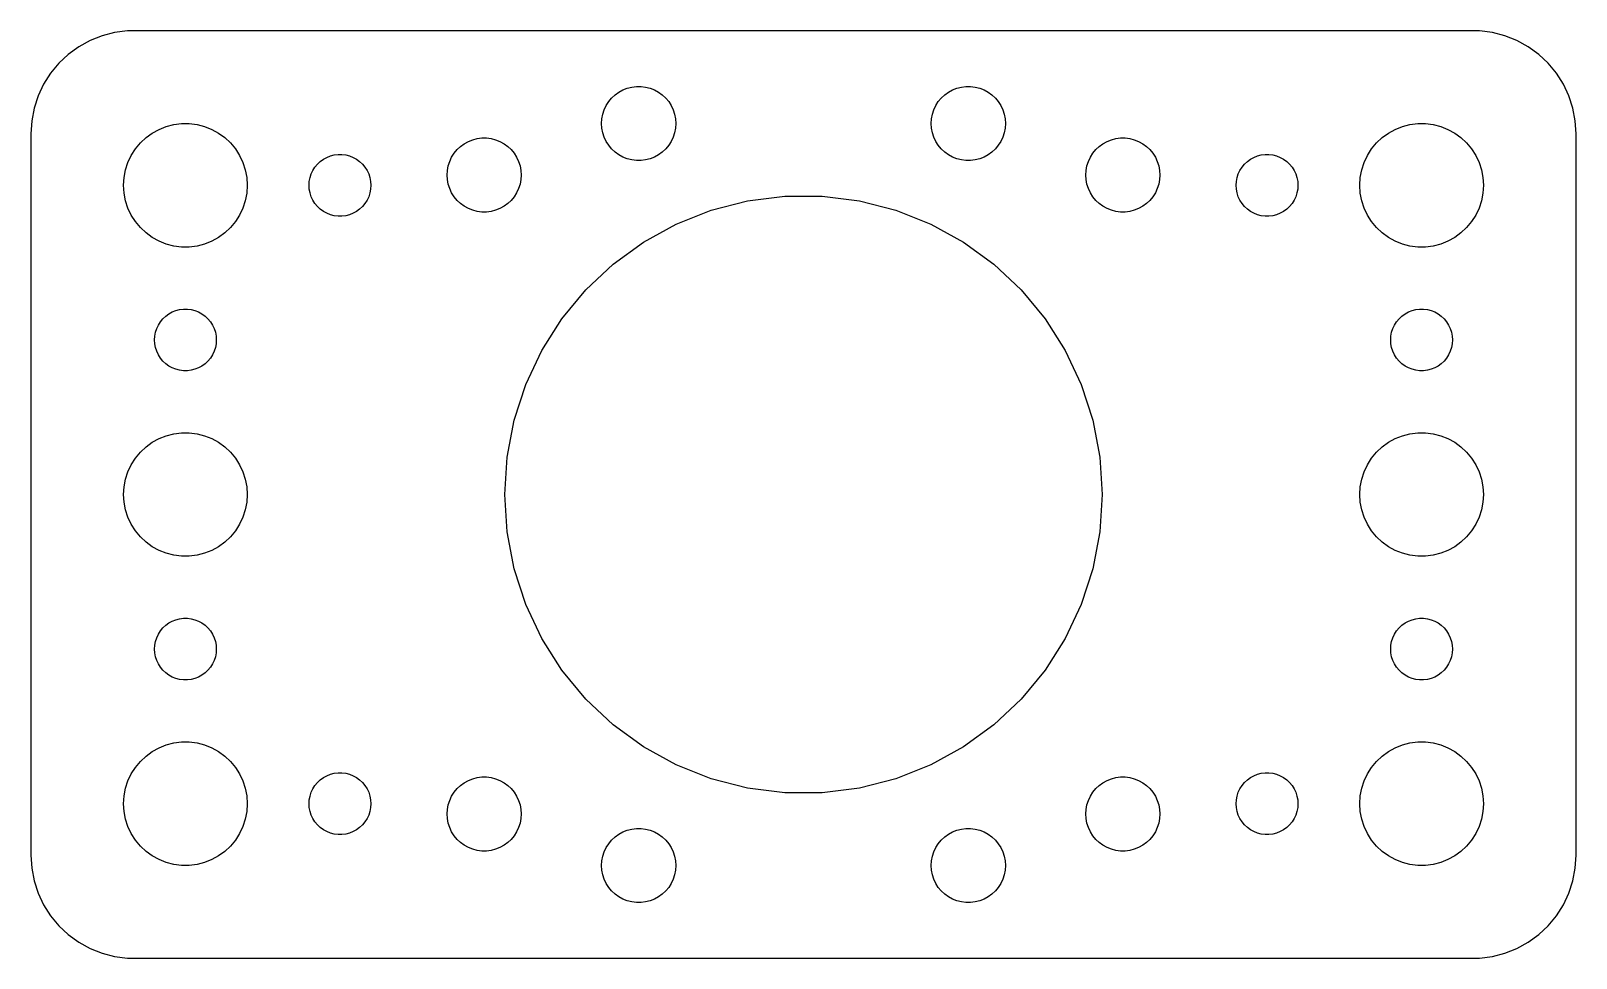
# Model space of a CAD drawing. Header units: metres. Extents: x -37.5 to 37.5, y -22.5 to 22.5.
import ezdxf

# ---------------------------------------------------------------- set-up
doc = ezdxf.new("R2010")
doc.units = ezdxf.units.M

msp = doc.modelspace()

# ---------------------------------------------------------------- linework, layer by layer
for p, q in [((-34.6289, 22.0241), (-35.1791, 21.7216)), ((-34.0451, 22.2553), (-34.6289, 22.0241)), ((-33.4369, 22.4114), (-34.0451, 22.2553)), ((-32.8139, 22.4901), (-33.4369, 22.4114)), ((32.8139, 22.4901), (-32.8139, 22.4901)), ((33.4369, 22.4114), (32.8139, 22.4901)), ((34.0451, 22.2553), (33.4369, 22.4114)), ((34.6289, 22.0241), (34.0451, 22.2553)), ((35.1791, 21.7216), (34.6289, 22.0241)), ((-35.6871, 21.3526), (-36.1448, 20.9227)), ((-35.1791, 21.7216), (-35.6871, 21.3526)), ((35.6871, 21.3526), (35.1791, 21.7216)), ((36.1448, 20.9227), (35.6871, 21.3526)), ((-36.5451, 20.4389), (-36.8815, 19.9088)), ((-36.1448, 20.9227), (-36.5451, 20.4389)), ((36.5451, 20.4389), (36.1448, 20.9227)), ((36.8815, 19.9088), (36.5451, 20.4389)), ((-36.8815, 19.9088), (-37.1489, 19.3406)), ((-9.14735, 19.3869), (-8.96448, 19.5198)), ((-8.96448, 19.5198), (-8.76639, 19.6287)), ((-8.76639, 19.6287), (-8.55623, 19.7119)), ((-8.55623, 19.7119), (-8.33728, 19.7681)), ((-8.33728, 19.7681), (-8.11302, 19.7964)), ((-8.11302, 19.7964), (-7.88696, 19.7964)), ((-7.88696, 19.7964), (-7.6627, 19.7681)), ((-7.6627, 19.7681), (-7.44376, 19.7119)), ((-7.44376, 19.7119), (-7.2336, 19.6287)), ((-7.2336, 19.6287), (-7.03551, 19.5198)), ((-7.03551, 19.5198), (-6.85263, 19.3869)), ((6.85263, 19.3869), (7.03551, 19.5198)), ((7.03551, 19.5198), (7.2336, 19.6287)), ((7.2336, 19.6287), (7.44376, 19.7119)), ((7.44376, 19.7119), (7.6627, 19.7681)), ((7.6627, 19.7681), (7.88696, 19.7964)), ((7.88696, 19.7964), (8.11302, 19.7964)), ((8.11302, 19.7964), (8.33728, 19.7681)), ((8.33728, 19.7681), (8.55623, 19.7119)), ((8.55623, 19.7119), (8.76639, 19.6287)), ((8.76639, 19.6287), (8.96448, 19.5198)), ((8.96448, 19.5198), (9.14735, 19.3869)), ((37.1489, 19.3406), (36.8815, 19.9088)), ((-37.1489, 19.3406), (-37.3429, 18.7434)), ((-9.67358, 18.6626), (-9.57735, 18.8672)), ((-9.57735, 18.8672), (-9.45622, 19.058)), ((-9.45622, 19.058), (-9.31213, 19.2322)), ((-9.31213, 19.2322), (-9.14735, 19.3869)), ((-6.85263, 19.3869), (-6.68785, 19.2322)), ((-6.68785, 19.2322), (-6.54376, 19.058)), ((-6.54376, 19.058), (-6.42264, 18.8672)), ((-6.42264, 18.8672), (-6.3264, 18.6626)), ((6.3264, 18.6626), (6.42264, 18.8672)), ((6.42264, 18.8672), (6.54376, 19.058)), ((6.54376, 19.058), (6.68785, 19.2322)), ((6.68785, 19.2322), (6.85263, 19.3869)), ((9.14735, 19.3869), (9.31213, 19.2322)), ((9.31213, 19.2322), (9.45622, 19.058)), ((9.45622, 19.058), (9.57735, 18.8672)), ((9.57735, 18.8672), (9.67358, 18.6626)), ((37.3429, 18.7434), (37.1489, 19.3406)), ((-37.4606, 18.1267), (-37.5, 17.5)), ((-37.3429, 18.7434), (-37.4606, 18.1267)), ((-9.79999, 18), (-9.7858, 18.2256)), ((-9.7858, 17.7744), (-9.79999, 18)), ((-9.7858, 18.2256), (-9.74344, 18.4476)), ((-9.74344, 18.4476), (-9.67358, 18.6626)), ((-6.3264, 18.6626), (-6.25655, 18.4476)), ((-6.25655, 18.4476), (-6.21419, 18.2256)), ((-6.21419, 18.2256), (-6.2, 18)), ((-6.2, 18), (-6.21419, 17.7744)), ((6.2, 18), (6.21419, 18.2256)), ((6.21419, 17.7744), (6.2, 18)), ((6.21419, 18.2256), (6.25655, 18.4476)), ((6.25655, 18.4476), (6.3264, 18.6626)), ((9.67358, 18.6626), (9.74344, 18.4476)), ((9.74344, 18.4476), (9.7858, 18.2256)), ((9.7858, 18.2256), (9.79999, 18)), ((9.79999, 18), (9.7858, 17.7744)), ((37.4606, 18.1267), (37.3429, 18.7434)), ((37.5, 17.5), (37.4606, 18.1267)), ((-37.5, 17.5), (-37.5, -17.5)), ((-32.1869, 17.0536), (-31.9123, 17.3115)), ((-31.9123, 17.3115), (-31.6075, 17.533)), ((-31.6075, 17.533), (-31.2773, 17.7145)), ((-31.2773, 17.7145), (-30.927, 17.8532)), ((-30.927, 17.8532), (-30.5621, 17.9469)), ((-30.5621, 17.9469), (-30.1884, 17.9941)), ((-30.1884, 17.9941), (-29.8116, 17.9941)), ((-29.8116, 17.9941), (-29.4379, 17.9469)), ((-29.4379, 17.9469), (-29.0729, 17.8532)), ((-29.0729, 17.8532), (-28.7227, 17.7145)), ((-28.7227, 17.7145), (-28.3925, 17.533)), ((-28.3925, 17.533), (-28.0877, 17.3115)), ((-28.0877, 17.3115), (-27.8131, 17.0536)), ((-16.0562, 17.2119), (-15.8373, 17.2681)), ((-15.8373, 17.2681), (-15.613, 17.2964)), ((-15.613, 17.2964), (-15.387, 17.2964)), ((-15.387, 17.2964), (-15.1627, 17.2681)), ((-15.1627, 17.2681), (-14.9438, 17.2119)), ((-9.74344, 17.5524), (-9.7858, 17.7744)), ((-9.67358, 17.3374), (-9.74344, 17.5524)), ((-9.57735, 17.1328), (-9.67358, 17.3374)), ((-6.3264, 17.3374), (-6.42264, 17.1328)), ((-6.25655, 17.5524), (-6.3264, 17.3374)), ((-6.21419, 17.7744), (-6.25655, 17.5524)), ((6.25655, 17.5524), (6.21419, 17.7744)), ((6.3264, 17.3374), (6.25655, 17.5524)), ((6.42264, 17.1328), (6.3264, 17.3374)), ((9.67358, 17.3374), (9.57735, 17.1328)), ((9.74344, 17.5524), (9.67358, 17.3374)), ((9.7858, 17.7744), (9.74344, 17.5524)), ((14.9438, 17.2119), (15.1627, 17.2681)), ((15.1627, 17.2681), (15.387, 17.2964)), ((15.387, 17.2964), (15.613, 17.2964)), ((15.613, 17.2964), (15.8373, 17.2681)), ((15.8373, 17.2681), (16.0562, 17.2119)), ((27.8131, 17.0536), (28.0877, 17.3115)), ((28.0877, 17.3115), (28.3925, 17.533)), ((28.3925, 17.533), (28.7227, 17.7145)), ((28.7227, 17.7145), (29.0729, 17.8532)), ((29.0729, 17.8532), (29.4379, 17.9469)), ((29.4379, 17.9469), (29.8116, 17.9941)), ((29.8116, 17.9941), (30.1884, 17.9941)), ((30.1884, 17.9941), (30.5621, 17.9469)), ((30.5621, 17.9469), (30.927, 17.8532)), ((30.927, 17.8532), (31.2773, 17.7145)), ((31.2773, 17.7145), (31.6075, 17.533)), ((31.6075, 17.533), (31.9123, 17.3115)), ((31.9123, 17.3115), (32.1869, 17.0536)), ((37.5, -17.5), (37.5, 17.5)), ((-32.6289, 16.4453), (-32.427, 16.7634)), ((-32.427, 16.7634), (-32.1869, 17.0536)), ((-27.8131, 17.0536), (-27.5729, 16.7634)), ((-27.5729, 16.7634), (-27.3711, 16.4453)), ((-17.0773, 16.3672), (-16.9562, 16.558)), ((-16.9562, 16.558), (-16.8121, 16.7322)), ((-16.8121, 16.7322), (-16.6474, 16.8869)), ((-16.6474, 16.8869), (-16.4645, 17.0198)), ((-16.4645, 17.0198), (-16.2664, 17.1287)), ((-16.2664, 17.1287), (-16.0562, 17.2119)), ((-14.9438, 17.2119), (-14.7336, 17.1287)), ((-14.7336, 17.1287), (-14.5355, 17.0198)), ((-14.5355, 17.0198), (-14.3526, 16.8869)), ((-14.3526, 16.8869), (-14.1879, 16.7322)), ((-14.1879, 16.7322), (-14.0438, 16.558)), ((-14.0438, 16.558), (-13.9226, 16.3672)), ((-9.45622, 16.942), (-9.57735, 17.1328)), ((-9.31213, 16.7678), (-9.45622, 16.942)), ((-9.14735, 16.6131), (-9.31213, 16.7678)), ((-8.96448, 16.4802), (-9.14735, 16.6131)), ((-6.85263, 16.6131), (-7.03551, 16.4802)), ((-6.68785, 16.7678), (-6.85263, 16.6131)), ((-6.54376, 16.942), (-6.68785, 16.7678)), ((-6.42264, 17.1328), (-6.54376, 16.942)), ((6.54376, 16.942), (6.42264, 17.1328)), ((6.68785, 16.7678), (6.54376, 16.942)), ((6.85263, 16.6131), (6.68785, 16.7678)), ((7.03551, 16.4802), (6.85263, 16.6131)), ((9.14735, 16.6131), (8.96448, 16.4802)), ((9.31213, 16.7678), (9.14735, 16.6131)), ((9.45622, 16.942), (9.31213, 16.7678)), ((9.57735, 17.1328), (9.45622, 16.942)), ((13.9226, 16.3672), (14.0438, 16.558)), ((14.0438, 16.558), (14.1879, 16.7322)), ((14.1879, 16.7322), (14.3526, 16.8869)), ((14.3526, 16.8869), (14.5355, 17.0198)), ((14.5355, 17.0198), (14.7336, 17.1287)), ((14.7336, 17.1287), (14.9438, 17.2119)), ((16.0562, 17.2119), (16.2664, 17.1287)), ((16.2664, 17.1287), (16.4645, 17.0198)), ((16.4645, 17.0198), (16.6474, 16.8869)), ((16.6474, 16.8869), (16.8121, 16.7322)), ((16.8121, 16.7322), (16.9562, 16.558)), ((16.9562, 16.558), (17.0773, 16.3672)), ((27.3711, 16.4453), (27.5729, 16.7634)), ((27.5729, 16.7634), (27.8131, 17.0536)), ((32.1869, 17.0536), (32.427, 16.7634)), ((32.427, 16.7634), (32.6289, 16.4453)), ((-32.9057, 15.7461), (-32.7893, 16.1044)), ((-32.7893, 16.1044), (-32.6289, 16.4453)), ((-27.3711, 16.4453), (-27.2107, 16.1044)), ((-27.2107, 16.1044), (-27.0942, 15.7461)), ((-23.8145, 15.7226), (-23.7135, 15.8817)), ((-23.7135, 15.8817), (-23.5934, 16.0268)), ((-23.5934, 16.0268), (-23.4561, 16.1558)), ((-23.4561, 16.1558), (-23.3037, 16.2665)), ((-23.3037, 16.2665), (-23.1387, 16.3572)), ((-23.1387, 16.3572), (-22.9635, 16.4266)), ((-22.9635, 16.4266), (-22.7811, 16.4734)), ((-22.7811, 16.4734), (-22.5942, 16.497)), ((-22.5942, 16.497), (-22.4058, 16.497)), ((-22.4058, 16.497), (-22.2189, 16.4734)), ((-22.2189, 16.4734), (-22.0365, 16.4266)), ((-22.0365, 16.4266), (-21.8613, 16.3572)), ((-21.8613, 16.3572), (-21.6963, 16.2665)), ((-21.6963, 16.2665), (-21.5439, 16.1558)), ((-21.5439, 16.1558), (-21.4065, 16.0268)), ((-21.4065, 16.0268), (-21.2865, 15.8817)), ((-21.2865, 15.8817), (-21.1855, 15.7226)), ((-17.2858, 15.7256), (-17.2434, 15.9476)), ((-17.2434, 15.9476), (-17.1736, 16.1626)), ((-17.1736, 16.1626), (-17.0773, 16.3672)), ((-13.9226, 16.3672), (-13.8264, 16.1626)), ((-13.8264, 16.1626), (-13.7565, 15.9476)), ((-13.7565, 15.9476), (-13.7142, 15.7256)), ((-8.76639, 16.3713), (-8.96448, 16.4802)), ((-8.55623, 16.2881), (-8.76639, 16.3713)), ((-8.33728, 16.2319), (-8.55623, 16.2881)), ((-8.11302, 16.2036), (-8.33728, 16.2319)), ((-7.88696, 16.2036), (-8.11302, 16.2036)), ((-7.6627, 16.2319), (-7.88696, 16.2036)), ((-7.44376, 16.2881), (-7.6627, 16.2319)), ((-7.2336, 16.3713), (-7.44376, 16.2881)), ((-7.03551, 16.4802), (-7.2336, 16.3713)), ((7.2336, 16.3713), (7.03551, 16.4802)), ((7.44376, 16.2881), (7.2336, 16.3713)), ((7.6627, 16.2319), (7.44376, 16.2881)), ((7.88696, 16.2036), (7.6627, 16.2319)), ((8.11302, 16.2036), (7.88696, 16.2036)), ((8.33728, 16.2319), (8.11302, 16.2036)), ((8.55623, 16.2881), (8.33728, 16.2319)), ((8.76639, 16.3713), (8.55623, 16.2881)), ((8.96448, 16.4802), (8.76639, 16.3713)), ((13.7142, 15.7256), (13.7565, 15.9476)), ((13.7565, 15.9476), (13.8264, 16.1626)), ((13.8264, 16.1626), (13.9226, 16.3672)), ((17.0773, 16.3672), (17.1736, 16.1626)), ((17.1736, 16.1626), (17.2434, 15.9476)), ((17.2434, 15.9476), (17.2858, 15.7256)), ((21.1855, 15.7226), (21.2865, 15.8817)), ((21.2865, 15.8817), (21.4065, 16.0268)), ((21.4065, 16.0268), (21.5439, 16.1558)), ((21.5439, 16.1558), (21.6963, 16.2665)), ((21.6963, 16.2665), (21.8613, 16.3572)), ((21.8613, 16.3572), (22.0365, 16.4266)), ((22.0365, 16.4266), (22.2189, 16.4734)), ((22.2189, 16.4734), (22.4058, 16.497)), ((22.4058, 16.497), (22.5942, 16.497)), ((22.5942, 16.497), (22.7811, 16.4734)), ((22.7811, 16.4734), (22.9635, 16.4266)), ((22.9635, 16.4266), (23.1387, 16.3572)), ((23.1387, 16.3572), (23.3037, 16.2665)), ((23.3037, 16.2665), (23.4561, 16.1558)), ((23.4561, 16.1558), (23.5934, 16.0268)), ((23.5934, 16.0268), (23.7135, 15.8817)), ((23.7135, 15.8817), (23.8145, 15.7226)), ((27.0942, 15.7461), (27.2107, 16.1044)), ((27.2107, 16.1044), (27.3711, 16.4453)), ((32.6289, 16.4453), (32.7893, 16.1044)), ((32.7893, 16.1044), (32.9057, 15.7461)), ((-33, 15), (-32.9763, 15.376)), ((-32.9763, 14.624), (-33, 15)), ((-32.9763, 15.376), (-32.9057, 15.7461)), ((-27.0942, 15.7461), (-27.0237, 15.376)), ((-27.0237, 15.376), (-27, 15)), ((-27, 15), (-27.0237, 14.624)), ((-24, 15), (-23.9882, 15.188)), ((-23.9882, 14.812), (-24, 15)), ((-23.9882, 15.188), (-23.9529, 15.373)), ((-23.9529, 15.373), (-23.8947, 15.5522)), ((-23.8947, 15.5522), (-23.8145, 15.7226)), ((-21.1855, 15.7226), (-21.1053, 15.5522)), ((-21.1053, 15.5522), (-21.0471, 15.373)), ((-21.0471, 15.373), (-21.0118, 15.188)), ((-21.0118, 15.188), (-21, 15)), ((-21, 15), (-21.0118, 14.812)), ((-17.3, 15.5), (-17.2858, 15.7256)), ((-17.2858, 15.2744), (-17.3, 15.5)), ((-17.2434, 15.0524), (-17.2858, 15.2744)), ((-17.1736, 14.8374), (-17.2434, 15.0524)), ((-13.7565, 15.0524), (-13.8264, 14.8374)), ((-13.7142, 15.2744), (-13.7565, 15.0524)), ((-13.7142, 15.7256), (-13.7, 15.5)), ((-13.7, 15.5), (-13.7142, 15.2744)), ((13.7, 15.5), (13.7142, 15.7256)), ((13.7142, 15.2744), (13.7, 15.5)), ((13.7565, 15.0524), (13.7142, 15.2744)), ((13.8264, 14.8374), (13.7565, 15.0524)), ((17.2434, 15.0524), (17.1736, 14.8374)), ((17.2858, 15.2744), (17.2434, 15.0524)), ((17.2858, 15.7256), (17.3, 15.5)), ((17.3, 15.5), (17.2858, 15.2744)), ((21, 15), (21.0118, 15.188)), ((21.0118, 14.812), (21, 15)), ((21.0118, 15.188), (21.0471, 15.373)), ((21.0471, 15.373), (21.1053, 15.5522)), ((21.1053, 15.5522), (21.1855, 15.7226)), ((23.8145, 15.7226), (23.8947, 15.5522)), ((23.8947, 15.5522), (23.9529, 15.373)), ((23.9529, 15.373), (23.9882, 15.188)), ((23.9882, 15.188), (24, 15)), ((24, 15), (23.9882, 14.812)), ((27, 15), (27.0237, 15.376)), ((27.0237, 14.624), (27, 15)), ((27.0237, 15.376), (27.0942, 15.7461)), ((32.9057, 15.7461), (32.9763, 15.376)), ((32.9763, 15.376), (33, 15)), ((33, 15), (32.9763, 14.624)), ((-32.9057, 14.2539), (-32.9763, 14.624)), ((-32.7893, 13.8956), (-32.9057, 14.2539)), ((-27.0942, 14.2539), (-27.2107, 13.8956)), ((-27.0237, 14.624), (-27.0942, 14.2539)), ((-23.9529, 14.627), (-23.9882, 14.812)), ((-23.8947, 14.4478), (-23.9529, 14.627)), ((-23.8145, 14.2774), (-23.8947, 14.4478)), ((-23.7135, 14.1183), (-23.8145, 14.2774)), ((-21.1855, 14.2774), (-21.2865, 14.1183)), ((-21.1053, 14.4478), (-21.1855, 14.2774)), ((-21.0471, 14.627), (-21.1053, 14.4478)), ((-21.0118, 14.812), (-21.0471, 14.627)), ((-17.0773, 14.6328), (-17.1736, 14.8374)), ((-16.9562, 14.442), (-17.0773, 14.6328)), ((-16.8121, 14.2678), (-16.9562, 14.442)), ((-16.6474, 14.1131), (-16.8121, 14.2678)), ((-14.1879, 14.2678), (-14.3526, 14.1131)), ((-14.0438, 14.442), (-14.1879, 14.2678)), ((-13.9226, 14.6328), (-14.0438, 14.442)), ((-13.8264, 14.8374), (-13.9226, 14.6328)), ((-2.71703, 14.2432), (-0.91046, 14.4714)), ((-0.91046, 14.4714), (0.91046, 14.4714)), ((0.91046, 14.4714), (2.71703, 14.2432)), ((13.9226, 14.6328), (13.8264, 14.8374)), ((14.0438, 14.442), (13.9226, 14.6328)), ((14.1879, 14.2678), (14.0438, 14.442)), ((14.3526, 14.1131), (14.1879, 14.2678)), ((16.8121, 14.2678), (16.6474, 14.1131)), ((16.9562, 14.442), (16.8121, 14.2678)), ((17.0773, 14.6328), (16.9562, 14.442)), ((17.1736, 14.8374), (17.0773, 14.6328)), ((21.0471, 14.627), (21.0118, 14.812)), ((21.1053, 14.4478), (21.0471, 14.627)), ((21.1855, 14.2774), (21.1053, 14.4478)), ((21.2865, 14.1183), (21.1855, 14.2774)), ((23.8145, 14.2774), (23.7135, 14.1183)), ((23.8947, 14.4478), (23.8145, 14.2774)), ((23.9529, 14.627), (23.8947, 14.4478)), ((23.9882, 14.812), (23.9529, 14.627)), ((27.0942, 14.2539), (27.0237, 14.624)), ((27.2107, 13.8956), (27.0942, 14.2539)), ((32.9057, 14.2539), (32.7893, 13.8956)), ((32.9763, 14.624), (32.9057, 14.2539)), ((-32.6289, 13.5547), (-32.7893, 13.8956)), ((-32.427, 13.2366), (-32.6289, 13.5547)), ((-27.3711, 13.5547), (-27.5729, 13.2366)), ((-27.2107, 13.8956), (-27.3711, 13.5547)), ((-23.5934, 13.9732), (-23.7135, 14.1183)), ((-23.4561, 13.8442), (-23.5934, 13.9732)), ((-23.3037, 13.7335), (-23.4561, 13.8442)), ((-23.1387, 13.6427), (-23.3037, 13.7335)), ((-22.9635, 13.5734), (-23.1387, 13.6427)), ((-22.7811, 13.5266), (-22.9635, 13.5734)), ((-22.5942, 13.5029), (-22.7811, 13.5266)), ((-22.4058, 13.5029), (-22.5942, 13.5029)), ((-22.2189, 13.5266), (-22.4058, 13.5029)), ((-22.0365, 13.5734), (-22.2189, 13.5266)), ((-21.8613, 13.6427), (-22.0365, 13.5734)), ((-21.6963, 13.7335), (-21.8613, 13.6427)), ((-21.5439, 13.8442), (-21.6963, 13.7335)), ((-21.4065, 13.9732), (-21.5439, 13.8442)), ((-21.2865, 14.1183), (-21.4065, 13.9732)), ((-16.4645, 13.9802), (-16.6474, 14.1131)), ((-16.2664, 13.8713), (-16.4645, 13.9802)), ((-16.0562, 13.7881), (-16.2664, 13.8713)), ((-15.8373, 13.7319), (-16.0562, 13.7881)), ((-15.613, 13.7036), (-15.8373, 13.7319)), ((-15.387, 13.7036), (-15.613, 13.7036)), ((-15.1627, 13.7319), (-15.387, 13.7036)), ((-14.9438, 13.7881), (-15.1627, 13.7319)), ((-14.7336, 13.8713), (-14.9438, 13.7881)), ((-14.5355, 13.9802), (-14.7336, 13.8713)), ((-14.3526, 14.1131), (-14.5355, 13.9802)), ((-6.1738, 13.12), (-4.48074, 13.7903)), ((-4.48074, 13.7903), (-2.71703, 14.2432)), ((2.71703, 14.2432), (4.48074, 13.7903)), ((4.48074, 13.7903), (6.1738, 13.12)), ((14.5355, 13.9802), (14.3526, 14.1131)), ((14.7336, 13.8713), (14.5355, 13.9802)), ((14.9438, 13.7881), (14.7336, 13.8713)), ((15.1627, 13.7319), (14.9438, 13.7881)), ((15.387, 13.7036), (15.1627, 13.7319)), ((15.613, 13.7036), (15.387, 13.7036)), ((15.8373, 13.7319), (15.613, 13.7036)), ((16.0562, 13.7881), (15.8373, 13.7319)), ((16.2664, 13.8713), (16.0562, 13.7881)), ((16.4645, 13.9802), (16.2664, 13.8713)), ((16.6474, 14.1131), (16.4645, 13.9802)), ((21.4065, 13.9732), (21.2865, 14.1183)), ((21.5439, 13.8442), (21.4065, 13.9732)), ((21.6963, 13.7335), (21.5439, 13.8442)), ((21.8613, 13.6427), (21.6963, 13.7335)), ((22.0365, 13.5734), (21.8613, 13.6427)), ((22.2189, 13.5266), (22.0365, 13.5734)), ((22.4058, 13.5029), (22.2189, 13.5266)), ((22.5942, 13.5029), (22.4058, 13.5029)), ((22.7811, 13.5266), (22.5942, 13.5029)), ((22.9635, 13.5734), (22.7811, 13.5266)), ((23.1387, 13.6427), (22.9635, 13.5734)), ((23.3037, 13.7335), (23.1387, 13.6427)), ((23.4561, 13.8442), (23.3037, 13.7335)), ((23.5934, 13.9732), (23.4561, 13.8442)), ((23.7135, 14.1183), (23.5934, 13.9732)), ((27.3711, 13.5547), (27.2107, 13.8956)), ((27.5729, 13.2366), (27.3711, 13.5547)), ((32.6289, 13.5547), (32.427, 13.2366)), ((32.7893, 13.8956), (32.6289, 13.5547)), ((-32.1869, 12.9464), (-32.427, 13.2366)), ((-31.9123, 12.6884), (-32.1869, 12.9464)), ((-27.8131, 12.9464), (-28.0877, 12.6884)), ((-27.5729, 13.2366), (-27.8131, 12.9464)), ((-7.76949, 12.2428), (-6.1738, 13.12)), ((6.1738, 13.12), (7.76949, 12.2428)), ((27.8131, 12.9464), (27.5729, 13.2366)), ((28.0877, 12.6884), (27.8131, 12.9464)), ((32.1869, 12.9464), (31.9123, 12.6884)), ((32.427, 13.2366), (32.1869, 12.9464)), ((-31.6075, 12.467), (-31.9123, 12.6884)), ((-31.2773, 12.2855), (-31.6075, 12.467)), ((-30.927, 12.1468), (-31.2773, 12.2855)), ((-30.5621, 12.0531), (-30.927, 12.1468)), ((-30.1884, 12.0059), (-30.5621, 12.0531)), ((-29.8116, 12.0059), (-30.1884, 12.0059)), ((-29.4379, 12.0531), (-29.8116, 12.0059)), ((-29.0729, 12.1468), (-29.4379, 12.0531)), ((-28.7227, 12.2855), (-29.0729, 12.1468)), ((-28.3925, 12.467), (-28.7227, 12.2855)), ((-28.0877, 12.6884), (-28.3925, 12.467)), ((-9.24265, 11.1724), (-7.76949, 12.2428)), ((7.76949, 12.2428), (9.24265, 11.1724)), ((28.3925, 12.467), (28.0877, 12.6884)), ((28.7227, 12.2855), (28.3925, 12.467)), ((29.0729, 12.1468), (28.7227, 12.2855)), ((29.4379, 12.0531), (29.0729, 12.1468)), ((29.8116, 12.0059), (29.4379, 12.0531)), ((30.1884, 12.0059), (29.8116, 12.0059)), ((30.5621, 12.0531), (30.1884, 12.0059)), ((30.927, 12.1468), (30.5621, 12.0531)), ((31.2773, 12.2855), (30.927, 12.1468)), ((31.6075, 12.467), (31.2773, 12.2855)), ((31.9123, 12.6884), (31.6075, 12.467)), ((-10.57, 9.92592), (-9.24265, 11.1724)), ((9.24265, 11.1724), (10.57, 9.92592)), ((-11.7307, 8.52287), (-10.57, 9.92592)), ((10.57, 9.92592), (11.7307, 8.52287)), ((-31.3145, 8.22263), (-31.2135, 8.38167)), ((-31.2135, 8.38167), (-31.0934, 8.52681)), ((-31.0934, 8.52681), (-30.9561, 8.65576)), ((-30.9561, 8.65576), (-30.8037, 8.76648)), ((-30.8037, 8.76648), (-30.6387, 8.85724)), ((-30.6387, 8.85724), (-30.4635, 8.92657)), ((-30.4635, 8.92657), (-30.2811, 8.97342)), ((-30.2811, 8.97342), (-30.0942, 8.99704)), ((-30.0942, 8.99704), (-29.9058, 8.99704)), ((-29.9058, 8.99704), (-29.7189, 8.97342)), ((-29.7189, 8.97342), (-29.5365, 8.92657)), ((-29.5365, 8.92657), (-29.3613, 8.85724)), ((-29.3613, 8.85724), (-29.1963, 8.76648)), ((-29.1963, 8.76648), (-29.0439, 8.65576)), ((-29.0439, 8.65576), (-28.9065, 8.52681)), ((-28.9065, 8.52681), (-28.7865, 8.38167)), ((-28.7865, 8.38167), (-28.6855, 8.22263)), ((-12.7064, 6.98543), (-11.7307, 8.52287)), ((11.7307, 8.52287), (12.7064, 6.98543)), ((28.6855, 8.22263), (28.7865, 8.38167)), ((28.7865, 8.38167), (28.9065, 8.52681)), ((28.9065, 8.52681), (29.0439, 8.65576)), ((29.0439, 8.65576), (29.1963, 8.76648)), ((29.1963, 8.76648), (29.3613, 8.85724)), ((29.3613, 8.85724), (29.5365, 8.92657)), ((29.5365, 8.92657), (29.7189, 8.97342)), ((29.7189, 8.97342), (29.9058, 8.99704)), ((29.9058, 8.99704), (30.0942, 8.99704)), ((30.0942, 8.99704), (30.2811, 8.97342)), ((30.2811, 8.97342), (30.4635, 8.92657)), ((30.4635, 8.92657), (30.6387, 8.85724)), ((30.6387, 8.85724), (30.8037, 8.76648)), ((30.8037, 8.76648), (30.9561, 8.65576)), ((30.9561, 8.65576), (31.0934, 8.52681)), ((31.0934, 8.52681), (31.2135, 8.38167)), ((31.2135, 8.38167), (31.3145, 8.22263)), ((-31.5, 7.5), (-31.4882, 7.68799)), ((-31.4882, 7.312), (-31.5, 7.5)), ((-31.4882, 7.68799), (-31.4529, 7.87303)), ((-31.4529, 7.87303), (-31.3947, 8.05219)), ((-31.3947, 8.05219), (-31.3145, 8.22263)), ((-28.6855, 8.22263), (-28.6053, 8.05219)), ((-28.6053, 8.05219), (-28.5471, 7.87303)), ((-28.5471, 7.87303), (-28.5118, 7.68799)), ((-28.5118, 7.68799), (-28.5, 7.5)), ((-28.5, 7.5), (-28.5118, 7.312)), ((28.5, 7.5), (28.5118, 7.68799)), ((28.5118, 7.312), (28.5, 7.5)), ((28.5118, 7.68799), (28.5471, 7.87303)), ((28.5471, 7.87303), (28.6053, 8.05219)), ((28.6053, 8.05219), (28.6855, 8.22263)), ((31.3145, 8.22263), (31.3947, 8.05219)), ((31.3947, 8.05219), (31.4529, 7.87303)), ((31.4529, 7.87303), (31.4882, 7.68799)), ((31.4882, 7.68799), (31.5, 7.5)), ((31.5, 7.5), (31.4882, 7.312)), ((-31.4529, 7.12695), (-31.4882, 7.312)), ((-31.3947, 6.9478), (-31.4529, 7.12695)), ((-31.3145, 6.77736), (-31.3947, 6.9478)), ((-31.2135, 6.61832), (-31.3145, 6.77736)), ((-28.6855, 6.77736), (-28.7865, 6.61832)), ((-28.6053, 6.9478), (-28.6855, 6.77736)), ((-28.5471, 7.12695), (-28.6053, 6.9478)), ((-28.5118, 7.312), (-28.5471, 7.12695)), ((-13.4818, 5.3378), (-12.7064, 6.98543)), ((12.7064, 6.98543), (13.4818, 5.3378)), ((28.5471, 7.12695), (28.5118, 7.312)), ((28.6053, 6.9478), (28.5471, 7.12695)), ((28.6855, 6.77736), (28.6053, 6.9478)), ((28.7865, 6.61832), (28.6855, 6.77736)), ((31.3145, 6.77736), (31.2135, 6.61832)), ((31.3947, 6.9478), (31.3145, 6.77736)), ((31.4529, 7.12695), (31.3947, 6.9478)), ((31.4882, 7.312), (31.4529, 7.12695)), ((-31.0934, 6.47318), (-31.2135, 6.61832)), ((-30.9561, 6.34422), (-31.0934, 6.47318)), ((-30.8037, 6.23351), (-30.9561, 6.34422)), ((-30.6387, 6.14275), (-30.8037, 6.23351)), ((-30.4635, 6.07341), (-30.6387, 6.14275)), ((-30.2811, 6.02657), (-30.4635, 6.07341)), ((-30.0942, 6.00294), (-30.2811, 6.02657)), ((-29.9058, 6.00294), (-30.0942, 6.00294)), ((-29.7189, 6.02657), (-29.9058, 6.00294)), ((-29.5365, 6.07341), (-29.7189, 6.02657)), ((-29.3613, 6.14275), (-29.5365, 6.07341)), ((-29.1963, 6.23351), (-29.3613, 6.14275)), ((-29.0439, 6.34422), (-29.1963, 6.23351)), ((-28.9065, 6.47318), (-29.0439, 6.34422)), ((-28.7865, 6.61832), (-28.9065, 6.47318)), ((28.9065, 6.47318), (28.7865, 6.61832)), ((29.0439, 6.34422), (28.9065, 6.47318)), ((29.1963, 6.23351), (29.0439, 6.34422)), ((29.3613, 6.14275), (29.1963, 6.23351)), ((29.5365, 6.07341), (29.3613, 6.14275)), ((29.7189, 6.02657), (29.5365, 6.07341)), ((29.9058, 6.00294), (29.7189, 6.02657)), ((30.0942, 6.00294), (29.9058, 6.00294)), ((30.2811, 6.02657), (30.0942, 6.00294)), ((30.4635, 6.07341), (30.2811, 6.02657)), ((30.6387, 6.14275), (30.4635, 6.07341)), ((30.8037, 6.23351), (30.6387, 6.14275)), ((30.9561, 6.34422), (30.8037, 6.23351)), ((31.0934, 6.47318), (30.9561, 6.34422)), ((31.2135, 6.61832), (31.0934, 6.47318)), ((-14.0444, 3.606), (-13.4818, 5.3378)), ((13.4818, 5.3378), (14.0444, 3.606)), ((-14.3857, 1.81732), (-14.0444, 3.606)), ((14.0444, 3.606), (14.3857, 1.81732)), ((-32.1869, 2.05363), (-31.9123, 2.31154)), ((-31.9123, 2.31154), (-31.6075, 2.53297)), ((-31.6075, 2.53297), (-31.2773, 2.71448)), ((-31.2773, 2.71448), (-30.927, 2.85316)), ((-30.927, 2.85316), (-30.5621, 2.94685)), ((-30.5621, 2.94685), (-30.1884, 2.99408)), ((-30.1884, 2.99408), (-29.8116, 2.99408)), ((-29.8116, 2.99408), (-29.4379, 2.94685)), ((-29.4379, 2.94685), (-29.0729, 2.85316)), ((-29.0729, 2.85316), (-28.7227, 2.71448)), ((-28.7227, 2.71448), (-28.3925, 2.53297)), ((-28.3925, 2.53297), (-28.0877, 2.31154)), ((-28.0877, 2.31154), (-27.8131, 2.05363)), ((27.8131, 2.05363), (28.0877, 2.31154)), ((28.0877, 2.31154), (28.3925, 2.53297)), ((28.3925, 2.53297), (28.7227, 2.71448)), ((28.7227, 2.71448), (29.0729, 2.85316)), ((29.0729, 2.85316), (29.4379, 2.94685)), ((29.4379, 2.94685), (29.8116, 2.99408)), ((29.8116, 2.99408), (30.1884, 2.99408)), ((30.1884, 2.99408), (30.5621, 2.94685)), ((30.5621, 2.94685), (30.927, 2.85316)), ((30.927, 2.85316), (31.2773, 2.71448)), ((31.2773, 2.71448), (31.6075, 2.53297)), ((31.6075, 2.53297), (31.9123, 2.31154)), ((31.9123, 2.31154), (32.1869, 2.05363)), ((-32.6289, 1.44525), (-32.427, 1.76335)), ((-32.427, 1.76335), (-32.1869, 2.05363)), ((-27.8131, 2.05363), (-27.5729, 1.76335)), ((-27.5729, 1.76335), (-27.3711, 1.44525)), ((-14.5, 0), (-14.3857, 1.81732)), ((14.3857, 1.81732), (14.5, 0)), ((27.3711, 1.44525), (27.5729, 1.76335)), ((27.5729, 1.76335), (27.8131, 2.05363)), ((32.1869, 2.05363), (32.427, 1.76335)), ((32.427, 1.76335), (32.6289, 1.44525)), ((-32.9057, 0.74606), (-32.7893, 1.10437)), ((-32.7893, 1.10437), (-32.6289, 1.44525)), ((-27.3711, 1.44525), (-27.2107, 1.10437)), ((-27.2107, 1.10437), (-27.0942, 0.74606)), ((27.0942, 0.74606), (27.2107, 1.10437)), ((27.2107, 1.10437), (27.3711, 1.44525)), ((32.6289, 1.44525), (32.7893, 1.10437)), ((32.7893, 1.10437), (32.9057, 0.74606)), ((-33, 0), (-32.9763, 0.37599)), ((-32.9763, -0.37599), (-33, 0)), ((-32.9763, 0.37599), (-32.9057, 0.74606)), ((-27.0942, 0.74606), (-27.0237, 0.37599)), ((-27.0237, 0.37599), (-27, 0)), ((-27, 0), (-27.0237, -0.37599)), ((-14.3857, -1.81732), (-14.5, 0)), ((14.5, 0), (14.3857, -1.81732)), ((27, 0), (27.0237, 0.37599)), ((27.0237, -0.37599), (27, 0)), ((27.0237, 0.37599), (27.0942, 0.74606)), ((32.9057, 0.74606), (32.9763, 0.37599)), ((32.9763, 0.37599), (33, 0)), ((33, 0), (32.9763, -0.37599)), ((-32.9057, -0.74606), (-32.9763, -0.37599)), ((-32.7893, -1.10437), (-32.9057, -0.74606)), ((-27.0942, -0.74606), (-27.2107, -1.10437)), ((-27.0237, -0.37599), (-27.0942, -0.74606)), ((27.0942, -0.74606), (27.0237, -0.37599)), ((27.2107, -1.10437), (27.0942, -0.74606)), ((32.9057, -0.74606), (32.7893, -1.10437)), ((32.9763, -0.37599), (32.9057, -0.74606)), ((-32.6289, -1.44525), (-32.7893, -1.10437)), ((-32.427, -1.76335), (-32.6289, -1.44525)), ((-27.3711, -1.44525), (-27.5729, -1.76335)), ((-27.2107, -1.10437), (-27.3711, -1.44525)), ((27.3711, -1.44525), (27.2107, -1.10437)), ((27.5729, -1.76335), (27.3711, -1.44525)), ((32.6289, -1.44525), (32.427, -1.76335)), ((32.7893, -1.10437), (32.6289, -1.44525)), ((-32.1869, -2.05363), (-32.427, -1.76335)), ((-31.9123, -2.31154), (-32.1869, -2.05363)), ((-27.8131, -2.05363), (-28.0877, -2.31154)), ((-27.5729, -1.76335), (-27.8131, -2.05363)), ((-14.0444, -3.606), (-14.3857, -1.81732)), ((14.3857, -1.81732), (14.0444, -3.606)), ((27.8131, -2.05363), (27.5729, -1.76335)), ((28.0877, -2.31154), (27.8131, -2.05363)), ((32.1869, -2.05363), (31.9123, -2.31154)), ((32.427, -1.76335), (32.1869, -2.05363)), ((-31.6075, -2.53297), (-31.9123, -2.31154)), ((-31.2773, -2.71448), (-31.6075, -2.53297)), ((-30.927, -2.85316), (-31.2773, -2.71448)), ((-30.5621, -2.94685), (-30.927, -2.85316)), ((-30.1884, -2.99408), (-30.5621, -2.94685)), ((-29.8116, -2.99408), (-30.1884, -2.99408)), ((-29.4379, -2.94685), (-29.8116, -2.99408)), ((-29.0729, -2.85316), (-29.4379, -2.94685)), ((-28.7227, -2.71448), (-29.0729, -2.85316)), ((-28.3925, -2.53297), (-28.7227, -2.71448)), ((-28.0877, -2.31154), (-28.3925, -2.53297)), ((28.3925, -2.53297), (28.0877, -2.31154)), ((28.7227, -2.71448), (28.3925, -2.53297)), ((29.0729, -2.85316), (28.7227, -2.71448)), ((29.4379, -2.94685), (29.0729, -2.85316)), ((29.8116, -2.99408), (29.4379, -2.94685)), ((30.1884, -2.99408), (29.8116, -2.99408)), ((30.5621, -2.94685), (30.1884, -2.99408)), ((30.927, -2.85316), (30.5621, -2.94685)), ((31.2773, -2.71448), (30.927, -2.85316)), ((31.6075, -2.53297), (31.2773, -2.71448)), ((31.9123, -2.31154), (31.6075, -2.53297)), ((-13.4818, -5.3378), (-14.0444, -3.606)), ((14.0444, -3.606), (13.4818, -5.3378)), ((-12.7064, -6.98543), (-13.4818, -5.3378)), ((13.4818, -5.3378), (12.7064, -6.98543)), ((-31.3145, -6.77736), (-31.2135, -6.61832)), ((-31.2135, -6.61832), (-31.0934, -6.47318)), ((-31.0934, -6.47318), (-30.9561, -6.34422)), ((-30.9561, -6.34422), (-30.8037, -6.23351)), ((-30.8037, -6.23351), (-30.6387, -6.14275)), ((-30.6387, -6.14275), (-30.4635, -6.07341)), ((-30.4635, -6.07341), (-30.2811, -6.02657)), ((-30.2811, -6.02657), (-30.0942, -6.00294)), ((-30.0942, -6.00294), (-29.9058, -6.00294)), ((-29.9058, -6.00294), (-29.7189, -6.02657)), ((-29.7189, -6.02657), (-29.5365, -6.07341)), ((-29.5365, -6.07341), (-29.3613, -6.14275)), ((-29.3613, -6.14275), (-29.1963, -6.23351)), ((-29.1963, -6.23351), (-29.0439, -6.34422)), ((-29.0439, -6.34422), (-28.9065, -6.47318)), ((-28.9065, -6.47318), (-28.7865, -6.61832)), ((-28.7865, -6.61832), (-28.6855, -6.77736)), ((28.6855, -6.77736), (28.7865, -6.61832)), ((28.7865, -6.61832), (28.9065, -6.47318)), ((28.9065, -6.47318), (29.0439, -6.34422)), ((29.0439, -6.34422), (29.1963, -6.23351)), ((29.1963, -6.23351), (29.3613, -6.14275)), ((29.3613, -6.14275), (29.5365, -6.07341)), ((29.5365, -6.07341), (29.7189, -6.02657)), ((29.7189, -6.02657), (29.9058, -6.00294)), ((29.9058, -6.00294), (30.0942, -6.00294)), ((30.0942, -6.00294), (30.2811, -6.02657)), ((30.2811, -6.02657), (30.4635, -6.07341)), ((30.4635, -6.07341), (30.6387, -6.14275)), ((30.6387, -6.14275), (30.8037, -6.23351)), ((30.8037, -6.23351), (30.9561, -6.34422)), ((30.9561, -6.34422), (31.0934, -6.47318)), ((31.0934, -6.47318), (31.2135, -6.61832)), ((31.2135, -6.61832), (31.3145, -6.77736)), ((-31.5, -7.5), (-31.4882, -7.312)), ((-31.4882, -7.68799), (-31.5, -7.5)), ((-31.4882, -7.312), (-31.4529, -7.12695)), ((-31.4529, -7.12695), (-31.3947, -6.9478)), ((-31.3947, -6.9478), (-31.3145, -6.77736)), ((-28.6855, -6.77736), (-28.6053, -6.9478)), ((-28.6053, -6.9478), (-28.5471, -7.12695)), ((-28.5471, -7.12695), (-28.5118, -7.312)), ((-28.5118, -7.312), (-28.5, -7.5)), ((-28.5, -7.5), (-28.5118, -7.68799)), ((-11.7307, -8.52287), (-12.7064, -6.98543)), ((12.7064, -6.98543), (11.7307, -8.52287)), ((28.5, -7.5), (28.5118, -7.312)), ((28.5118, -7.68799), (28.5, -7.5)), ((28.5118, -7.312), (28.5471, -7.12695)), ((28.5471, -7.12695), (28.6053, -6.9478)), ((28.6053, -6.9478), (28.6855, -6.77736)), ((31.3145, -6.77736), (31.3947, -6.9478)), ((31.3947, -6.9478), (31.4529, -7.12695)), ((31.4529, -7.12695), (31.4882, -7.312)), ((31.4882, -7.312), (31.5, -7.5)), ((31.5, -7.5), (31.4882, -7.68799)), ((-31.4529, -7.87303), (-31.4882, -7.68799)), ((-31.3947, -8.05219), (-31.4529, -7.87303)), ((-31.3145, -8.22263), (-31.3947, -8.05219)), ((-31.2135, -8.38167), (-31.3145, -8.22263)), ((-28.6855, -8.22263), (-28.7865, -8.38167)), ((-28.6053, -8.05219), (-28.6855, -8.22263)), ((-28.5471, -7.87303), (-28.6053, -8.05219)), ((-28.5118, -7.68799), (-28.5471, -7.87303)), ((28.5471, -7.87303), (28.5118, -7.68799)), ((28.6053, -8.05219), (28.5471, -7.87303)), ((28.6855, -8.22263), (28.6053, -8.05219)), ((28.7865, -8.38167), (28.6855, -8.22263)), ((31.3145, -8.22263), (31.2135, -8.38167)), ((31.3947, -8.05219), (31.3145, -8.22263)), ((31.4529, -7.87303), (31.3947, -8.05219)), ((31.4882, -7.68799), (31.4529, -7.87303)), ((-31.0934, -8.52681), (-31.2135, -8.38167)), ((-30.9561, -8.65576), (-31.0934, -8.52681)), ((-30.8037, -8.76648), (-30.9561, -8.65576)), ((-30.6387, -8.85724), (-30.8037, -8.76648)), ((-30.4635, -8.92657), (-30.6387, -8.85724)), ((-30.2811, -8.97342), (-30.4635, -8.92657)), ((-30.0942, -8.99704), (-30.2811, -8.97342)), ((-29.9058, -8.99704), (-30.0942, -8.99704)), ((-29.7189, -8.97342), (-29.9058, -8.99704)), ((-29.5365, -8.92657), (-29.7189, -8.97342)), ((-29.3613, -8.85724), (-29.5365, -8.92657)), ((-29.1963, -8.76648), (-29.3613, -8.85724)), ((-29.0439, -8.65576), (-29.1963, -8.76648)), ((-28.9065, -8.52681), (-29.0439, -8.65576)), ((-28.7865, -8.38167), (-28.9065, -8.52681)), ((-10.57, -9.92592), (-11.7307, -8.52287)), ((11.7307, -8.52287), (10.57, -9.92592)), ((28.9065, -8.52681), (28.7865, -8.38167)), ((29.0439, -8.65576), (28.9065, -8.52681)), ((29.1963, -8.76648), (29.0439, -8.65576)), ((29.3613, -8.85724), (29.1963, -8.76648)), ((29.5365, -8.92657), (29.3613, -8.85724)), ((29.7189, -8.97342), (29.5365, -8.92657)), ((29.9058, -8.99704), (29.7189, -8.97342)), ((30.0942, -8.99704), (29.9058, -8.99704)), ((30.2811, -8.97342), (30.0942, -8.99704)), ((30.4635, -8.92657), (30.2811, -8.97342)), ((30.6387, -8.85724), (30.4635, -8.92657)), ((30.8037, -8.76648), (30.6387, -8.85724)), ((30.9561, -8.65576), (30.8037, -8.76648)), ((31.0934, -8.52681), (30.9561, -8.65576)), ((31.2135, -8.38167), (31.0934, -8.52681)), ((-9.24265, -11.1724), (-10.57, -9.92592)), ((10.57, -9.92592), (9.24265, -11.1724)), ((-7.76949, -12.2428), (-9.24265, -11.1724)), ((9.24265, -11.1724), (7.76949, -12.2428)), ((-32.1869, -12.9464), (-31.9123, -12.6884)), ((-31.9123, -12.6884), (-31.6075, -12.467)), ((-31.6075, -12.467), (-31.2773, -12.2855)), ((-31.2773, -12.2855), (-30.927, -12.1468)), ((-30.927, -12.1468), (-30.5621, -12.0531)), ((-30.5621, -12.0531), (-30.1884, -12.0059)), ((-30.1884, -12.0059), (-29.8116, -12.0059)), ((-29.8116, -12.0059), (-29.4379, -12.0531)), ((-29.4379, -12.0531), (-29.0729, -12.1468)), ((-29.0729, -12.1468), (-28.7227, -12.2855)), ((-28.7227, -12.2855), (-28.3925, -12.467)), ((-28.3925, -12.467), (-28.0877, -12.6884)), ((-28.0877, -12.6884), (-27.8131, -12.9464)), ((-6.1738, -13.12), (-7.76949, -12.2428)), ((7.76949, -12.2428), (6.1738, -13.12)), ((27.8131, -12.9464), (28.0877, -12.6884)), ((28.0877, -12.6884), (28.3925, -12.467)), ((28.3925, -12.467), (28.7227, -12.2855)), ((28.7227, -12.2855), (29.0729, -12.1468)), ((29.0729, -12.1468), (29.4379, -12.0531)), ((29.4379, -12.0531), (29.8116, -12.0059)), ((29.8116, -12.0059), (30.1884, -12.0059)), ((30.1884, -12.0059), (30.5621, -12.0531)), ((30.5621, -12.0531), (30.927, -12.1468)), ((30.927, -12.1468), (31.2773, -12.2855)), ((31.2773, -12.2855), (31.6075, -12.467)), ((31.6075, -12.467), (31.9123, -12.6884)), ((31.9123, -12.6884), (32.1869, -12.9464)), ((-32.6289, -13.5547), (-32.427, -13.2366)), ((-32.427, -13.2366), (-32.1869, -12.9464)), ((-27.8131, -12.9464), (-27.5729, -13.2366)), ((-27.5729, -13.2366), (-27.3711, -13.5547)), ((-4.48074, -13.7903), (-6.1738, -13.12)), ((6.1738, -13.12), (4.48074, -13.7903)), ((27.3711, -13.5547), (27.5729, -13.2366)), ((27.5729, -13.2366), (27.8131, -12.9464)), ((32.1869, -12.9464), (32.427, -13.2366)), ((32.427, -13.2366), (32.6289, -13.5547)), ((-32.9057, -14.2539), (-32.7893, -13.8956)), ((-32.7893, -13.8956), (-32.6289, -13.5547)), ((-27.3711, -13.5547), (-27.2107, -13.8956)), ((-27.2107, -13.8956), (-27.0942, -14.2539)), ((-23.8145, -14.2774), (-23.7135, -14.1183)), ((-23.7135, -14.1183), (-23.5934, -13.9732)), ((-23.5934, -13.9732), (-23.4561, -13.8442)), ((-23.4561, -13.8442), (-23.3037, -13.7335)), ((-23.3037, -13.7335), (-23.1387, -13.6427)), ((-23.1387, -13.6427), (-22.9635, -13.5734)), ((-22.9635, -13.5734), (-22.7811, -13.5266)), ((-22.7811, -13.5266), (-22.5942, -13.5029)), ((-22.5942, -13.5029), (-22.4058, -13.5029)), ((-22.4058, -13.5029), (-22.2189, -13.5266)), ((-22.2189, -13.5266), (-22.0365, -13.5734)), ((-22.0365, -13.5734), (-21.8613, -13.6427)), ((-21.8613, -13.6427), (-21.6963, -13.7335)), ((-21.6963, -13.7335), (-21.5439, -13.8442)), ((-21.5439, -13.8442), (-21.4065, -13.9732)), ((-21.4065, -13.9732), (-21.2865, -14.1183)), ((-21.2865, -14.1183), (-21.1855, -14.2774)), ((-16.8121, -14.2678), (-16.6474, -14.1131)), ((-16.6474, -14.1131), (-16.4645, -13.9802)), ((-16.4645, -13.9802), (-16.2664, -13.8713)), ((-16.2664, -13.8713), (-16.0562, -13.7881)), ((-16.0562, -13.7881), (-15.8373, -13.7319)), ((-15.8373, -13.7319), (-15.613, -13.7036)), ((-15.613, -13.7036), (-15.387, -13.7036)), ((-15.387, -13.7036), (-15.1627, -13.7319)), ((-15.1627, -13.7319), (-14.9438, -13.7881)), ((-14.9438, -13.7881), (-14.7336, -13.8713)), ((-14.7336, -13.8713), (-14.5355, -13.9802)), ((-14.5355, -13.9802), (-14.3526, -14.1131)), ((-14.3526, -14.1131), (-14.1879, -14.2678)), ((-2.71703, -14.2432), (-4.48074, -13.7903)), ((-0.91046, -14.4714), (-2.71703, -14.2432)), ((2.71703, -14.2432), (0.91046, -14.4714)), ((4.48074, -13.7903), (2.71703, -14.2432)), ((14.1879, -14.2678), (14.3526, -14.1131)), ((14.3526, -14.1131), (14.5355, -13.9802)), ((14.5355, -13.9802), (14.7336, -13.8713)), ((14.7336, -13.8713), (14.9438, -13.7881)), ((14.9438, -13.7881), (15.1627, -13.7319)), ((15.1627, -13.7319), (15.387, -13.7036)), ((15.387, -13.7036), (15.613, -13.7036)), ((15.613, -13.7036), (15.8373, -13.7319)), ((15.8373, -13.7319), (16.0562, -13.7881)), ((16.0562, -13.7881), (16.2664, -13.8713)), ((16.2664, -13.8713), (16.4645, -13.9802)), ((16.4645, -13.9802), (16.6474, -14.1131)), ((16.6474, -14.1131), (16.8121, -14.2678)), ((21.1855, -14.2774), (21.2865, -14.1183)), ((21.2865, -14.1183), (21.4065, -13.9732)), ((21.4065, -13.9732), (21.5439, -13.8442)), ((21.5439, -13.8442), (21.6963, -13.7335)), ((21.6963, -13.7335), (21.8613, -13.6427)), ((21.8613, -13.6427), (22.0365, -13.5734)), ((22.0365, -13.5734), (22.2189, -13.5266)), ((22.2189, -13.5266), (22.4058, -13.5029)), ((22.4058, -13.5029), (22.5942, -13.5029)), ((22.5942, -13.5029), (22.7811, -13.5266)), ((22.7811, -13.5266), (22.9635, -13.5734)), ((22.9635, -13.5734), (23.1387, -13.6427)), ((23.1387, -13.6427), (23.3037, -13.7335)), ((23.3037, -13.7335), (23.4561, -13.8442)), ((23.4561, -13.8442), (23.5934, -13.9732)), ((23.5934, -13.9732), (23.7135, -14.1183)), ((23.7135, -14.1183), (23.8145, -14.2774)), ((27.0942, -14.2539), (27.2107, -13.8956)), ((27.2107, -13.8956), (27.3711, -13.5547)), ((32.6289, -13.5547), (32.7893, -13.8956)), ((32.7893, -13.8956), (32.9057, -14.2539)), ((-33, -15), (-32.9763, -14.624)), ((-32.9763, -15.376), (-33, -15)), ((-32.9763, -14.624), (-32.9057, -14.2539)), ((-27.0942, -14.2539), (-27.0237, -14.624)), ((-27.0237, -14.624), (-27, -15)), ((-27, -15), (-27.0237, -15.376)), ((-24, -15), (-23.9882, -14.812)), ((-23.9882, -15.188), (-24, -15)), ((-23.9882, -14.812), (-23.9529, -14.627)), ((-23.9529, -14.627), (-23.8947, -14.4478)), ((-23.8947, -14.4478), (-23.8145, -14.2774)), ((-21.1855, -14.2774), (-21.1053, -14.4478)), ((-21.1053, -14.4478), (-21.0471, -14.627)), ((-21.0471, -14.627), (-21.0118, -14.812)), ((-21.0118, -14.812), (-21, -15)), ((-21, -15), (-21.0118, -15.188)), ((-17.2434, -15.0524), (-17.1736, -14.8374)), ((-17.1736, -14.8374), (-17.0773, -14.6328)), ((-17.0773, -14.6328), (-16.9562, -14.442)), ((-16.9562, -14.442), (-16.8121, -14.2678)), ((-14.1879, -14.2678), (-14.0438, -14.442)), ((-14.0438, -14.442), (-13.9226, -14.6328)), ((-13.9226, -14.6328), (-13.8264, -14.8374)), ((-13.8264, -14.8374), (-13.7565, -15.0524)), ((0.91046, -14.4714), (-0.91046, -14.4714)), ((13.7565, -15.0524), (13.8264, -14.8374)), ((13.8264, -14.8374), (13.9226, -14.6328)), ((13.9226, -14.6328), (14.0438, -14.442)), ((14.0438, -14.442), (14.1879, -14.2678)), ((16.8121, -14.2678), (16.9562, -14.442)), ((16.9562, -14.442), (17.0773, -14.6328)), ((17.0773, -14.6328), (17.1736, -14.8374)), ((17.1736, -14.8374), (17.2434, -15.0524)), ((21, -15), (21.0118, -14.812)), ((21.0118, -15.188), (21, -15)), ((21.0118, -14.812), (21.0471, -14.627)), ((21.0471, -14.627), (21.1053, -14.4478)), ((21.1053, -14.4478), (21.1855, -14.2774)), ((23.8145, -14.2774), (23.8947, -14.4478)), ((23.8947, -14.4478), (23.9529, -14.627)), ((23.9529, -14.627), (23.9882, -14.812)), ((23.9882, -14.812), (24, -15)), ((24, -15), (23.9882, -15.188)), ((27, -15), (27.0237, -14.624)), ((27.0237, -15.376), (27, -15)), ((27.0237, -14.624), (27.0942, -14.2539)), ((32.9057, -14.2539), (32.9763, -14.624)), ((32.9763, -14.624), (33, -15)), ((33, -15), (32.9763, -15.376)), ((-32.9057, -15.7461), (-32.9763, -15.376)), ((-32.7893, -16.1044), (-32.9057, -15.7461)), ((-27.0942, -15.7461), (-27.2107, -16.1044)), ((-27.0237, -15.376), (-27.0942, -15.7461)), ((-23.9529, -15.373), (-23.9882, -15.188)), ((-23.8947, -15.5522), (-23.9529, -15.373)), ((-23.8145, -15.7226), (-23.8947, -15.5522)), ((-23.7135, -15.8817), (-23.8145, -15.7226)), ((-21.1855, -15.7226), (-21.2865, -15.8817)), ((-21.1053, -15.5522), (-21.1855, -15.7226)), ((-21.0471, -15.373), (-21.1053, -15.5522)), ((-21.0118, -15.188), (-21.0471, -15.373)), ((-17.3, -15.5), (-17.2858, -15.2744)), ((-17.2858, -15.7256), (-17.3, -15.5)), ((-17.2858, -15.2744), (-17.2434, -15.0524)), ((-17.2434, -15.9476), (-17.2858, -15.7256)), ((-13.7565, -15.0524), (-13.7142, -15.2744)), ((-13.7142, -15.7256), (-13.7565, -15.9476)), ((-13.7142, -15.2744), (-13.7, -15.5)), ((-13.7, -15.5), (-13.7142, -15.7256)), ((13.7, -15.5), (13.7142, -15.2744)), ((13.7142, -15.7256), (13.7, -15.5)), ((13.7142, -15.2744), (13.7565, -15.0524)), ((13.7565, -15.9476), (13.7142, -15.7256)), ((17.2434, -15.0524), (17.2858, -15.2744)), ((17.2858, -15.7256), (17.2434, -15.9476)), ((17.2858, -15.2744), (17.3, -15.5)), ((17.3, -15.5), (17.2858, -15.7256)), ((21.0471, -15.373), (21.0118, -15.188)), ((21.1053, -15.5522), (21.0471, -15.373)), ((21.1855, -15.7226), (21.1053, -15.5522)), ((21.2865, -15.8817), (21.1855, -15.7226)), ((23.8145, -15.7226), (23.7135, -15.8817)), ((23.8947, -15.5522), (23.8145, -15.7226)), ((23.9529, -15.373), (23.8947, -15.5522)), ((23.9882, -15.188), (23.9529, -15.373)), ((27.0942, -15.7461), (27.0237, -15.376)), ((27.2107, -16.1044), (27.0942, -15.7461)), ((32.9057, -15.7461), (32.7893, -16.1044)), ((32.9763, -15.376), (32.9057, -15.7461)), ((-32.6289, -16.4453), (-32.7893, -16.1044)), ((-32.427, -16.7634), (-32.6289, -16.4453)), ((-27.3711, -16.4453), (-27.5729, -16.7634)), ((-27.2107, -16.1044), (-27.3711, -16.4453)), ((-23.5934, -16.0268), (-23.7135, -15.8817)), ((-23.4561, -16.1558), (-23.5934, -16.0268)), ((-23.3037, -16.2665), (-23.4561, -16.1558)), ((-23.1387, -16.3572), (-23.3037, -16.2665)), ((-22.9635, -16.4266), (-23.1387, -16.3572)), ((-22.7811, -16.4734), (-22.9635, -16.4266)), ((-22.5942, -16.497), (-22.7811, -16.4734)), ((-22.4058, -16.497), (-22.5942, -16.497)), ((-22.2189, -16.4734), (-22.4058, -16.497)), ((-22.0365, -16.4266), (-22.2189, -16.4734)), ((-21.8613, -16.3572), (-22.0365, -16.4266)), ((-21.6963, -16.2665), (-21.8613, -16.3572)), ((-21.5439, -16.1558), (-21.6963, -16.2665)), ((-21.4065, -16.0268), (-21.5439, -16.1558)), ((-21.2865, -15.8817), (-21.4065, -16.0268)), ((-17.1736, -16.1626), (-17.2434, -15.9476)), ((-17.0773, -16.3672), (-17.1736, -16.1626)), ((-16.9562, -16.558), (-17.0773, -16.3672)), ((-13.9226, -16.3672), (-14.0438, -16.558)), ((-13.8264, -16.1626), (-13.9226, -16.3672)), ((-13.7565, -15.9476), (-13.8264, -16.1626)), ((-9.14735, -16.6131), (-8.96448, -16.4802)), ((-8.96448, -16.4802), (-8.76639, -16.3713)), ((-8.76639, -16.3713), (-8.55623, -16.2881)), ((-8.55623, -16.2881), (-8.33728, -16.2319)), ((-8.33728, -16.2319), (-8.11302, -16.2036)), ((-8.11302, -16.2036), (-7.88696, -16.2036)), ((-7.88696, -16.2036), (-7.6627, -16.2319)), ((-7.6627, -16.2319), (-7.44376, -16.2881)), ((-7.44376, -16.2881), (-7.2336, -16.3713)), ((-7.2336, -16.3713), (-7.03551, -16.4802)), ((-7.03551, -16.4802), (-6.85263, -16.6131)), ((6.85263, -16.6131), (7.03551, -16.4802)), ((7.03551, -16.4802), (7.2336, -16.3713)), ((7.2336, -16.3713), (7.44376, -16.2881)), ((7.44376, -16.2881), (7.6627, -16.2319)), ((7.6627, -16.2319), (7.88696, -16.2036)), ((7.88696, -16.2036), (8.11302, -16.2036)), ((8.11302, -16.2036), (8.33728, -16.2319)), ((8.33728, -16.2319), (8.55623, -16.2881)), ((8.55623, -16.2881), (8.76639, -16.3713)), ((8.76639, -16.3713), (8.96448, -16.4802)), ((8.96448, -16.4802), (9.14735, -16.6131)), ((13.8264, -16.1626), (13.7565, -15.9476)), ((13.9226, -16.3672), (13.8264, -16.1626)), ((14.0438, -16.558), (13.9226, -16.3672)), ((17.0773, -16.3672), (16.9562, -16.558)), ((17.1736, -16.1626), (17.0773, -16.3672)), ((17.2434, -15.9476), (17.1736, -16.1626)), ((21.4065, -16.0268), (21.2865, -15.8817)), ((21.5439, -16.1558), (21.4065, -16.0268)), ((21.6963, -16.2665), (21.5439, -16.1558)), ((21.8613, -16.3572), (21.6963, -16.2665)), ((22.0365, -16.4266), (21.8613, -16.3572)), ((22.2189, -16.4734), (22.0365, -16.4266)), ((22.4058, -16.497), (22.2189, -16.4734)), ((22.5942, -16.497), (22.4058, -16.497)), ((22.7811, -16.4734), (22.5942, -16.497)), ((22.9635, -16.4266), (22.7811, -16.4734)), ((23.1387, -16.3572), (22.9635, -16.4266)), ((23.3037, -16.2665), (23.1387, -16.3572)), ((23.4561, -16.1558), (23.3037, -16.2665)), ((23.5934, -16.0268), (23.4561, -16.1558)), ((23.7135, -15.8817), (23.5934, -16.0268)), ((27.3711, -16.4453), (27.2107, -16.1044)), ((27.5729, -16.7634), (27.3711, -16.4453)), ((32.6289, -16.4453), (32.427, -16.7634)), ((32.7893, -16.1044), (32.6289, -16.4453)), ((-32.1869, -17.0536), (-32.427, -16.7634)), ((-31.9123, -17.3115), (-32.1869, -17.0536)), ((-27.8131, -17.0536), (-28.0877, -17.3115)), ((-27.5729, -16.7634), (-27.8131, -17.0536)), ((-16.8121, -16.7322), (-16.9562, -16.558)), ((-16.6474, -16.8869), (-16.8121, -16.7322)), ((-16.4645, -17.0198), (-16.6474, -16.8869)), ((-16.2664, -17.1287), (-16.4645, -17.0198)), ((-16.0562, -17.2119), (-16.2664, -17.1287)), ((-15.8373, -17.2681), (-16.0562, -17.2119)), ((-14.9438, -17.2119), (-15.1627, -17.2681)), ((-14.7336, -17.1287), (-14.9438, -17.2119)), ((-14.5355, -17.0198), (-14.7336, -17.1287)), ((-14.3526, -16.8869), (-14.5355, -17.0198)), ((-14.1879, -16.7322), (-14.3526, -16.8869)), ((-14.0438, -16.558), (-14.1879, -16.7322)), ((-9.67358, -17.3374), (-9.57735, -17.1328)), ((-9.57735, -17.1328), (-9.45622, -16.942)), ((-9.45622, -16.942), (-9.31213, -16.7678)), ((-9.31213, -16.7678), (-9.14735, -16.6131)), ((-6.85263, -16.6131), (-6.68785, -16.7678)), ((-6.68785, -16.7678), (-6.54376, -16.942)), ((-6.54376, -16.942), (-6.42264, -17.1328)), ((-6.42264, -17.1328), (-6.3264, -17.3374)), ((6.3264, -17.3374), (6.42264, -17.1328)), ((6.42264, -17.1328), (6.54376, -16.942)), ((6.54376, -16.942), (6.68785, -16.7678)), ((6.68785, -16.7678), (6.85263, -16.6131)), ((9.14735, -16.6131), (9.31213, -16.7678)), ((9.31213, -16.7678), (9.45622, -16.942)), ((9.45622, -16.942), (9.57735, -17.1328)), ((9.57735, -17.1328), (9.67358, -17.3374)), ((14.1879, -16.7322), (14.0438, -16.558)), ((14.3526, -16.8869), (14.1879, -16.7322)), ((14.5355, -17.0198), (14.3526, -16.8869)), ((14.7336, -17.1287), (14.5355, -17.0198)), ((14.9438, -17.2119), (14.7336, -17.1287)), ((15.1627, -17.2681), (14.9438, -17.2119)), ((16.0562, -17.2119), (15.8373, -17.2681)), ((16.2664, -17.1287), (16.0562, -17.2119)), ((16.4645, -17.0198), (16.2664, -17.1287)), ((16.6474, -16.8869), (16.4645, -17.0198)), ((16.8121, -16.7322), (16.6474, -16.8869)), ((16.9562, -16.558), (16.8121, -16.7322)), ((27.8131, -17.0536), (27.5729, -16.7634)), ((28.0877, -17.3115), (27.8131, -17.0536)), ((32.1869, -17.0536), (31.9123, -17.3115)), ((32.427, -16.7634), (32.1869, -17.0536)), ((-37.5, -17.5), (-37.4606, -18.1267)), ((-31.6075, -17.533), (-31.9123, -17.3115)), ((-31.2773, -17.7145), (-31.6075, -17.533)), ((-30.927, -17.8532), (-31.2773, -17.7145)), ((-30.5621, -17.9469), (-30.927, -17.8532)), ((-30.1884, -17.9941), (-30.5621, -17.9469)), ((-29.8116, -17.9941), (-30.1884, -17.9941)), ((-29.4379, -17.9469), (-29.8116, -17.9941)), ((-29.0729, -17.8532), (-29.4379, -17.9469)), ((-28.7227, -17.7145), (-29.0729, -17.8532)), ((-28.3925, -17.533), (-28.7227, -17.7145)), ((-28.0877, -17.3115), (-28.3925, -17.533)), ((-15.613, -17.2964), (-15.8373, -17.2681)), ((-15.387, -17.2964), (-15.613, -17.2964)), ((-15.1627, -17.2681), (-15.387, -17.2964)), ((-9.79999, -18), (-9.7858, -17.7744)), ((-9.7858, -18.2256), (-9.79999, -18)), ((-9.7858, -17.7744), (-9.74344, -17.5524)), ((-9.74344, -17.5524), (-9.67358, -17.3374)), ((-6.3264, -17.3374), (-6.25655, -17.5524)), ((-6.25655, -17.5524), (-6.21419, -17.7744)), ((-6.21419, -17.7744), (-6.2, -18)), ((-6.2, -18), (-6.21419, -18.2256)), ((6.2, -18), (6.21419, -17.7744)), ((6.21419, -18.2256), (6.2, -18)), ((6.21419, -17.7744), (6.25655, -17.5524)), ((6.25655, -17.5524), (6.3264, -17.3374)), ((9.67358, -17.3374), (9.74344, -17.5524)), ((9.74344, -17.5524), (9.7858, -17.7744)), ((9.7858, -17.7744), (9.79999, -18)), ((9.79999, -18), (9.7858, -18.2256)), ((15.387, -17.2964), (15.1627, -17.2681)), ((15.613, -17.2964), (15.387, -17.2964)), ((15.8373, -17.2681), (15.613, -17.2964)), ((28.3925, -17.533), (28.0877, -17.3115)), ((28.7227, -17.7145), (28.3925, -17.533)), ((29.0729, -17.8532), (28.7227, -17.7145)), ((29.4379, -17.9469), (29.0729, -17.8532)), ((29.8116, -17.9941), (29.4379, -17.9469)), ((30.1884, -17.9941), (29.8116, -17.9941)), ((30.5621, -17.9469), (30.1884, -17.9941)), ((30.927, -17.8532), (30.5621, -17.9469)), ((31.2773, -17.7145), (30.927, -17.8532)), ((31.6075, -17.533), (31.2773, -17.7145)), ((31.9123, -17.3115), (31.6075, -17.533)), ((37.4606, -18.1267), (37.5, -17.5)), ((-37.4606, -18.1267), (-37.3429, -18.7434)), ((-37.3429, -18.7434), (-37.1489, -19.3406)), ((-9.74344, -18.4476), (-9.7858, -18.2256)), ((-9.67358, -18.6626), (-9.74344, -18.4476)), ((-9.57735, -18.8672), (-9.67358, -18.6626)), ((-6.3264, -18.6626), (-6.42264, -18.8672)), ((-6.25655, -18.4476), (-6.3264, -18.6626)), ((-6.21419, -18.2256), (-6.25655, -18.4476)), ((6.25655, -18.4476), (6.21419, -18.2256)), ((6.3264, -18.6626), (6.25655, -18.4476)), ((6.42264, -18.8672), (6.3264, -18.6626)), ((9.67358, -18.6626), (9.57735, -18.8672)), ((9.74344, -18.4476), (9.67358, -18.6626)), ((9.7858, -18.2256), (9.74344, -18.4476)), ((37.1489, -19.3406), (37.3429, -18.7434)), ((37.3429, -18.7434), (37.4606, -18.1267)), ((-37.1489, -19.3406), (-36.8815, -19.9088)), ((-9.45622, -19.058), (-9.57735, -18.8672)), ((-9.31213, -19.2322), (-9.45622, -19.058)), ((-9.14735, -19.3869), (-9.31213, -19.2322)), ((-8.96448, -19.5198), (-9.14735, -19.3869)), ((-6.85263, -19.3869), (-7.03551, -19.5198)), ((-6.68785, -19.2322), (-6.85263, -19.3869)), ((-6.54376, -19.058), (-6.68785, -19.2322)), ((-6.42264, -18.8672), (-6.54376, -19.058)), ((6.54376, -19.058), (6.42264, -18.8672)), ((6.68785, -19.2322), (6.54376, -19.058)), ((6.85263, -19.3869), (6.68785, -19.2322)), ((7.03551, -19.5198), (6.85263, -19.3869)), ((9.14735, -19.3869), (8.96448, -19.5198)), ((9.31213, -19.2322), (9.14735, -19.3869)), ((9.45622, -19.058), (9.31213, -19.2322)), ((9.57735, -18.8672), (9.45622, -19.058)), ((36.8815, -19.9088), (37.1489, -19.3406)), ((-36.8815, -19.9088), (-36.5451, -20.4389)), ((-8.76639, -19.6287), (-8.96448, -19.5198)), ((-8.55623, -19.7119), (-8.76639, -19.6287)), ((-8.33728, -19.7681), (-8.55623, -19.7119)), ((-8.11302, -19.7964), (-8.33728, -19.7681)), ((-7.88696, -19.7964), (-8.11302, -19.7964)), ((-7.6627, -19.7681), (-7.88696, -19.7964)), ((-7.44376, -19.7119), (-7.6627, -19.7681)), ((-7.2336, -19.6287), (-7.44376, -19.7119)), ((-7.03551, -19.5198), (-7.2336, -19.6287)), ((7.2336, -19.6287), (7.03551, -19.5198)), ((7.44376, -19.7119), (7.2336, -19.6287)), ((7.6627, -19.7681), (7.44376, -19.7119)), ((7.88696, -19.7964), (7.6627, -19.7681)), ((8.11302, -19.7964), (7.88696, -19.7964)), ((8.33728, -19.7681), (8.11302, -19.7964)), ((8.55623, -19.7119), (8.33728, -19.7681)), ((8.76639, -19.6287), (8.55623, -19.7119)), ((8.96448, -19.5198), (8.76639, -19.6287)), ((36.5451, -20.4389), (36.8815, -19.9088)), ((-36.5451, -20.4389), (-36.1448, -20.9227)), ((-36.1448, -20.9227), (-35.6871, -21.3526)), ((35.6871, -21.3526), (36.1448, -20.9227)), ((36.1448, -20.9227), (36.5451, -20.4389)), ((-35.6871, -21.3526), (-35.1791, -21.7216)), ((-35.1791, -21.7216), (-34.6289, -22.0241)), ((34.6289, -22.0241), (35.1791, -21.7216)), ((35.1791, -21.7216), (35.6871, -21.3526)), ((-34.6289, -22.0241), (-34.0451, -22.2553)), ((-34.0451, -22.2553), (-33.4369, -22.4114)), ((-33.4369, -22.4114), (-32.8139, -22.4901)), ((-32.8139, -22.4901), (32.8139, -22.4901)), ((32.8139, -22.4901), (33.4369, -22.4114)), ((33.4369, -22.4114), (34.0451, -22.2553)), ((34.0451, -22.2553), (34.6289, -22.0241))]:
    msp.add_line(p, q)

doc.saveas('drawing.dxf')
